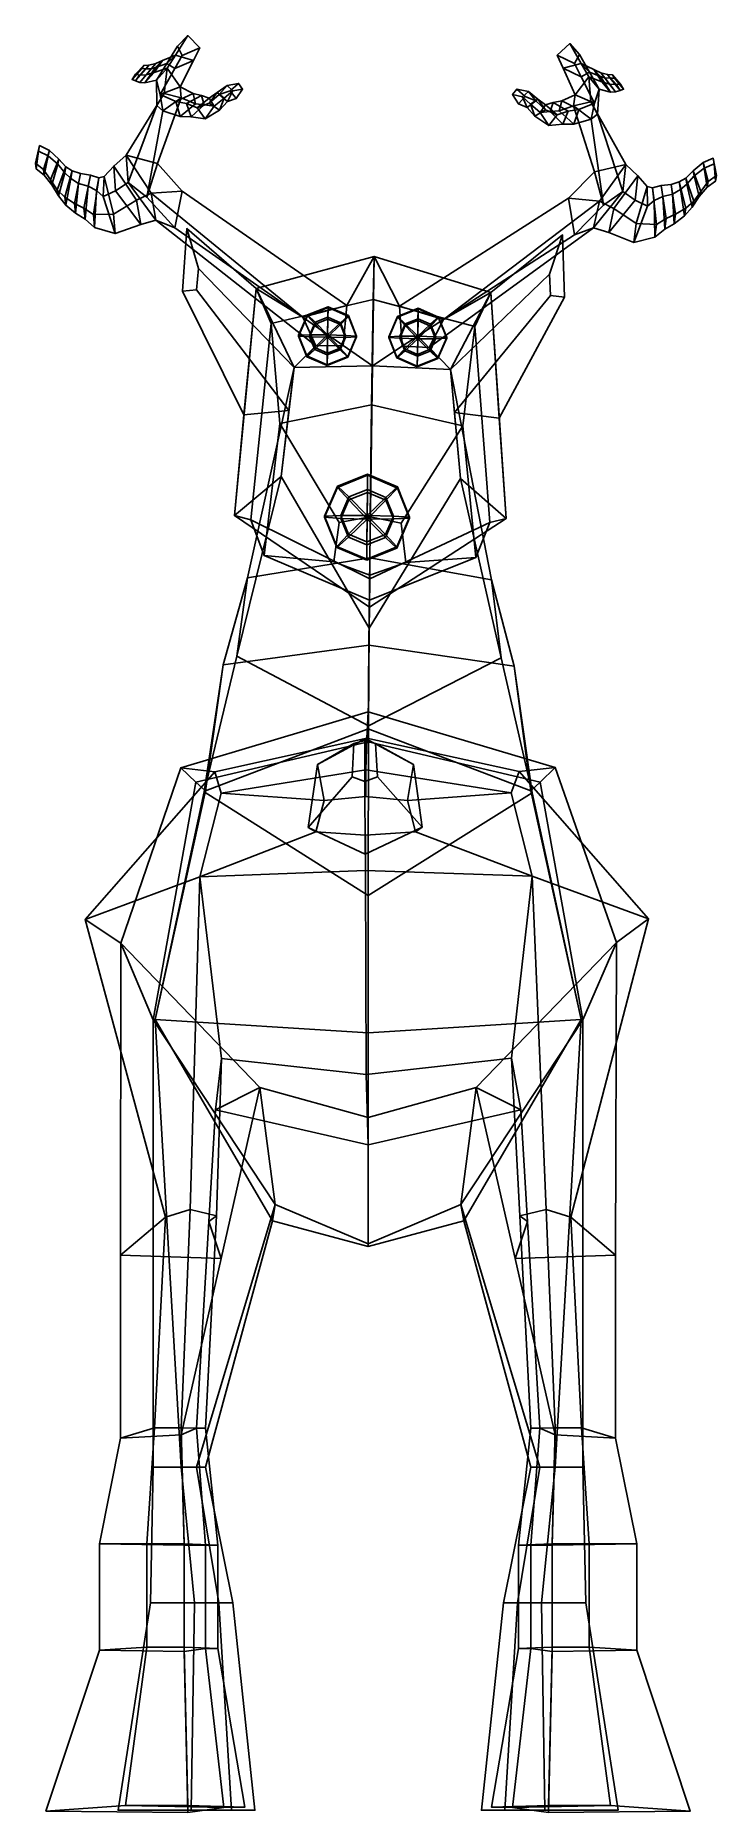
# Model space of a CAD drawing. Extents: x -87 to 92, y -151 to 315.
import ezdxf

# ---------------------------------------------------------------- set-up
doc = ezdxf.new("R2010")
doc.units = 0

msp = doc.modelspace()

# ---------------------------------------------------------------- linework, layer by layer
for points in [[(-50.658249, 310.342743, 178.66748), (-47.416401, 315.480377, 174.692169), (-50.08461, 312.674103, 173.764954), (-52.944221, 308.123169, 176.621796)], [(-50.658249, 310.342743, 178.66748), (-45.917782, 308.918671, 177.453812), (-44.240803, 312.234039, 175.078552), (-47.416401, 315.480377, 174.692169)], [(-47.416401, 315.480377, 174.692169), (-44.240803, 312.234039, 175.078552), (-48.896511, 310.271393, 173.586639), (-50.08461, 312.674103, 173.764954)], [(53.052139, 313.378326, 174.416382), (55.590805, 310.484711, 173.481705), (54.293732, 308.15097, 173.315521), (49.727352, 310.288971, 174.827271)], [(56.038807, 308.148529, 178.386597), (53.052139, 313.378326, 174.416382), (49.727352, 310.288971, 174.827271), (51.242104, 306.930176, 177.200989)], [(56.038807, 308.148529, 178.386597), (58.228844, 305.855652, 176.334869), (55.590805, 310.484711, 173.481705), (53.052139, 313.378326, 174.416382)], [(-58.362663, 305.164337, 175.893982), (-55.861565, 308.099396, 175.005981), (-57.688953, 307.723541, 171.218658), (-60.106991, 305.113373, 171.373779)], [(-52.944221, 308.123169, 176.621796), (-55.67152, 303.776428, 179.348663), (-58.666855, 303.086548, 176.184326), (-55.901939, 307.066681, 174.210754)], [(-56.278561, 305.737488, 178.378891), (-54.025269, 308.922638, 176.361237), (-55.861565, 308.099396, 175.005981), (-58.362663, 305.164337, 175.893982)], [(-55.861565, 308.099396, 175.005981), (-57.048393, 306.769958, 172.520569), (-58.362431, 306.763306, 168.731155), (-57.688953, 307.723541, 171.218658)], [(-54.025269, 308.922638, 176.361237), (-55.901939, 307.066681, 174.210754), (-57.048393, 306.769958, 172.520569), (-55.861565, 308.099396, 175.005981)], [(-52.833927, 306.889648, 181.337799), (-50.658249, 310.342743, 178.66748), (-54.025269, 308.922638, 176.361237), (-56.278561, 305.737488, 178.378891)], [(-50.658249, 310.342743, 178.66748), (-52.944221, 308.123169, 176.621796), (-55.901939, 307.066681, 174.210754), (-54.025269, 308.922638, 176.361237)], [(-54.642109, 300.002472, 179.323883), (-55.67152, 303.776428, 179.348663), (-52.944221, 308.123169, 176.621796), (-50.814407, 306.847504, 175.500473)], [(-49.417812, 301.986328, 182.417511), (-54.642109, 300.002472, 179.323883), (-50.814407, 306.847504, 175.500473), (-45.917782, 308.918671, 177.453812)], [(-52.944221, 308.123169, 176.621796), (-50.08461, 312.674103, 173.764954), (-48.896511, 310.271393, 173.586639), (-50.814407, 306.847504, 175.500473)], [(-49.417812, 301.986328, 182.417511), (-45.917782, 308.918671, 177.453812), (-50.658249, 310.342743, 178.66748), (-52.833927, 306.889648, 181.337799)], [(-45.917782, 308.918671, 177.453812), (-50.814407, 306.847504, 175.500473), (-48.896511, 310.271393, 173.586639), (-44.240803, 312.234039, 175.078552)], [(51.242104, 306.930176, 177.200989), (49.727352, 310.288971, 174.827271), (54.293732, 308.15097, 173.315521), (56.047054, 304.677704, 175.227661)], [(54.410915, 299.91272, 182.162704), (58.046391, 304.636505, 181.054184), (56.038807, 308.148529, 178.386597), (51.242104, 306.930176, 177.200989)], [(58.228844, 305.855652, 176.334869), (56.047054, 304.677704, 175.227661), (54.293732, 308.15097, 173.315521), (55.590805, 310.484711, 173.481705)], [(58.046391, 304.636505, 181.054184), (61.446308, 303.356628, 178.081207), (59.346172, 306.604004, 176.066727), (56.038807, 308.148529, 178.386597)], [(56.038807, 308.148529, 178.386597), (59.346172, 306.604004, 176.066727), (61.144341, 304.689545, 173.911758), (58.228844, 305.855652, 176.334869)], [(-62.051903, 303.974701, 164.717438), (-61.194435, 305.300293, 167.32016), (-59.000172, 307.636353, 167.304962), (-59.526005, 306.81781, 165.029373)], [(-58.362431, 306.763306, 168.731155), (-61.158485, 303.580841, 168.54715), (-62.051903, 303.974701, 164.717438), (-59.526005, 306.81781, 165.029373)], [(-61.158485, 303.580841, 168.54715), (-60.106991, 305.113373, 171.373779), (-61.194435, 305.300293, 167.32016), (-62.051903, 303.974701, 164.717438)], [(-60.106991, 305.113373, 171.373779), (-57.688953, 307.723541, 171.218658), (-59.000172, 307.636353, 167.304962), (-61.194435, 305.300293, 167.32016)], [(-57.048393, 306.769958, 172.520569), (-60.004826, 303.157684, 173.16716), (-61.158485, 303.580841, 168.54715), (-58.362431, 306.763306, 168.731155)], [(-60.004826, 303.157684, 173.16716), (-58.362663, 305.164337, 175.893982), (-60.106991, 305.113373, 171.373779), (-61.158485, 303.580841, 168.54715)], [(-55.901939, 307.066681, 174.210754), (-58.666855, 303.086548, 176.184326), (-60.004826, 303.157684, 173.16716), (-57.048393, 306.769958, 172.520569)], [(-58.666855, 303.086548, 176.184326), (-56.278561, 305.737488, 178.378891), (-58.362663, 305.164337, 175.893982), (-60.004826, 303.157684, 173.16716)], [(-57.688953, 307.723541, 171.218658), (-58.362431, 306.763306, 168.731155), (-59.526005, 306.81781, 165.029373), (-59.000172, 307.636353, 167.304962)], [(-55.67152, 303.776428, 179.348663), (-52.833927, 306.889648, 181.337799), (-56.278561, 305.737488, 178.378891), (-58.666855, 303.086548, 176.184326)], [(-53.663242, 300.287018, 185.69577), (-52.833927, 306.889648, 181.337799), (-55.67152, 303.776428, 179.348663), (-55.559448, 297.090332, 182.769913)], [(-55.559448, 297.090332, 182.769913), (-55.67152, 303.776428, 179.348663), (-54.642109, 300.002472, 179.323883), (-53.94199, 295.674805, 181.511871)], [(-53.663242, 300.287018, 185.69577), (-49.143528, 299.082062, 184.674179), (-49.417812, 301.986328, 182.417511), (-52.833927, 306.889648, 181.337799)], [(54.410915, 299.91272, 182.162704), (51.242104, 306.930176, 177.200989), (56.047054, 304.677704, 175.227661), (59.553291, 297.740417, 179.049026)], [(58.56723, 298.059357, 185.424332), (58.046391, 304.636505, 181.054184), (54.410915, 299.91272, 182.162704), (54.002018, 297.043518, 184.427261)], [(59.553291, 297.740417, 179.049026), (56.047054, 304.677704, 175.227661), (58.228844, 305.855652, 176.334869), (60.748768, 301.438171, 179.059097)], [(58.56723, 298.059357, 185.424332), (60.331879, 294.818787, 182.497849), (60.748768, 301.438171, 179.059097), (58.046391, 304.636505, 181.054184)], [(60.748768, 301.438171, 179.059097), (63.721237, 300.636169, 175.882187), (61.446308, 303.356628, 178.081207), (58.046391, 304.636505, 181.054184)], [(58.228844, 305.855652, 176.334869), (61.144341, 304.689545, 173.911758), (63.721237, 300.636169, 175.882187), (60.748768, 301.438171, 179.059097)], [(61.446308, 303.356628, 178.081207), (63.51125, 302.705872, 175.587662), (61.148094, 305.71402, 174.704361), (59.346172, 306.604004, 176.066727)], [(59.346172, 306.604004, 176.066727), (61.148094, 305.71402, 174.704361), (62.282143, 304.349701, 172.216736), (61.144341, 304.689545, 173.911758)], [(61.144341, 304.689545, 173.911758), (62.282143, 304.349701, 172.216736), (65.071182, 300.654144, 172.858582), (63.721237, 300.636169, 175.882187)], [(63.51125, 302.705872, 175.587662), (65.267006, 302.586609, 171.059357), (62.969929, 305.268585, 170.909103), (61.148094, 305.71402, 174.704361)], [(61.148094, 305.71402, 174.704361), (62.969929, 305.268585, 170.909103), (63.607697, 304.291107, 168.421082), (62.282143, 304.349701, 172.216736)], [(63.721237, 300.636169, 175.882187), (65.071182, 300.654144, 172.858582), (63.51125, 302.705872, 175.587662), (61.446308, 303.356628, 178.081207)], [(62.282143, 304.349701, 172.216736), (63.607697, 304.291107, 168.421082), (66.258026, 301.028351, 168.232162), (65.071182, 300.654144, 172.858582)], [(65.267006, 302.586609, 171.059357), (66.375572, 302.729095, 167.000183), (64.289543, 305.130188, 166.989349), (62.969929, 305.268585, 170.909103)], [(62.969929, 305.268585, 170.909103), (64.289543, 305.130188, 166.989349), (64.78537, 304.299042, 164.713623), (63.607697, 304.291107, 168.421082)], [(63.607697, 304.291107, 168.421082), (64.78537, 304.299042, 164.713623), (67.181038, 301.383606, 164.397324), (66.258026, 301.028351, 168.232162)], [(67.181038, 301.383606, 164.397324), (64.78537, 304.299042, 164.713623), (64.289543, 305.130188, 166.989349), (66.375572, 302.729095, 167.000183)], [(-63.622028, 284.039825, 196.527924), (-55.40456, 281.843079, 198.199203), (-49.143528, 299.082062, 184.674179), (-53.663242, 300.287018, 185.69577)], [(-63.110043, 276.838318, 193.218781), (-63.622028, 284.039825, 196.527924), (-53.663242, 300.287018, 185.69577), (-55.559448, 297.090332, 182.769913)], [(-58.149906, 273.052643, 193.03743), (-53.94199, 295.674805, 181.511871), (-49.143528, 299.082062, 184.674179), (-55.40456, 281.843079, 198.199203)], [(-54.642109, 300.002472, 179.323883), (-49.417812, 301.986328, 182.417511), (-45.967709, 300.25238, 180.905487), (-50.533615, 298.125916, 178.134979)], [(-53.94199, 295.674805, 181.511871), (-54.642109, 300.002472, 179.323883), (-50.533615, 298.125916, 178.134979), (-49.446949, 294.225403, 179.8815)], [(-49.143528, 299.082062, 184.674179), (-53.94199, 295.674805, 181.511871), (-49.446949, 294.225403, 179.8815), (-45.393414, 297.580322, 182.789536)], [(-50.533615, 298.125916, 178.134979), (-45.967709, 300.25238, 180.905487), (-43.787926, 299.697449, 179.762115), (-47.798523, 297.587524, 177.266495)], [(-49.417812, 301.986328, 182.417511), (-49.143528, 299.082062, 184.674179), (-45.393414, 297.580322, 182.789536), (-45.967709, 300.25238, 180.905487)], [(-47.798523, 297.587524, 177.266495), (-43.787926, 299.697449, 179.762115), (-41.764835, 298.995056, 178.7509), (-44.91227, 296.475067, 176.424484)], [(-45.967709, 300.25238, 180.905487), (-45.393414, 297.580322, 182.789536), (-43.074898, 297.278778, 181.364731), (-43.787926, 299.697449, 179.762115)], [(-44.91227, 296.475067, 176.424484), (-41.764835, 298.995056, 178.7509), (-39.70229, 300.477478, 177.223068), (-41.775803, 297.696716, 174.87735)], [(-43.787926, 299.697449, 179.762115), (-43.074898, 297.278778, 181.364731), (-40.446609, 296.915497, 179.838058), (-41.764835, 298.995056, 178.7509)], [(-40.446609, 296.915497, 179.838058), (-42.889282, 293.632263, 177.203323), (-39.091385, 295.917206, 174.970016), (-37.816586, 299.045715, 177.754105)], [(-41.775803, 297.696716, 174.87735), (-39.70229, 300.477478, 177.223068), (-37.095783, 302.378723, 175.345673), (-39.18808, 299.985718, 173.319656)], [(-39.091385, 295.917206, 174.970016), (-41.775803, 297.696716, 174.87735), (-39.18808, 299.985718, 173.319656), (-36.976494, 298.128235, 173.563766)], [(-41.764835, 298.995056, 178.7509), (-40.446609, 296.915497, 179.838058), (-37.816586, 299.045715, 177.754105), (-39.70229, 300.477478, 177.223068)], [(-39.70229, 300.477478, 177.223068), (-37.816586, 299.045715, 177.754105), (-35.571392, 300.936249, 175.944733), (-37.095783, 302.378723, 175.345673)], [(-39.18808, 299.985718, 173.319656), (-37.095783, 302.378723, 175.345673), (-34.042877, 302.884186, 173.593063), (-36.256866, 300.969543, 171.875839)], [(-36.976494, 298.128235, 173.563766), (-39.18808, 299.985718, 173.319656), (-36.256866, 300.969543, 171.875839), (-34.661434, 298.968719, 172.367249)], [(-37.816586, 299.045715, 177.754105), (-39.091385, 295.917206, 174.970016), (-36.976494, 298.128235, 173.563766), (-35.571392, 300.936249, 175.944733)], [(-37.095783, 302.378723, 175.345673), (-35.571392, 300.936249, 175.944733), (-32.987991, 301.403748, 174.330994), (-34.042877, 302.884186, 173.593063)], [(-35.571392, 300.936249, 175.944733), (-36.976494, 298.128235, 173.563766), (-34.661434, 298.968719, 172.367249), (-32.987991, 301.403748, 174.330994)], [(-34.661434, 298.968719, 172.367249), (-36.256866, 300.969543, 171.875839), (-34.042877, 302.884186, 173.593063), (-32.987991, 301.403748, 174.330994)], [(39.566448, 297.503326, 172.190002), (37.996151, 299.989014, 174.157654), (39.118633, 301.418365, 173.41214), (41.250786, 299.428162, 171.687531)], [(42.140446, 300.794067, 175.150589), (39.118633, 301.418365, 173.41214), (37.996151, 299.989014, 174.157654), (40.551266, 299.421661, 175.759583)], [(40.551266, 299.421661, 175.759583), (37.996151, 299.989014, 174.157654), (39.566448, 297.503326, 172.190002), (41.838711, 296.577179, 173.376984)], [(44.131119, 298.334869, 173.118988), (41.250786, 299.428162, 171.687531), (39.118633, 301.418365, 173.41214), (42.140446, 300.794067, 175.150589)], [(41.838711, 296.577179, 173.376984), (39.566448, 297.503326, 172.190002), (41.250786, 299.428162, 171.687531), (44.131119, 298.334869, 173.118988)], [(44.65411, 298.802155, 177.018784), (42.140446, 300.794067, 175.150589), (40.551266, 299.421661, 175.759583), (42.705219, 297.454742, 177.561462)], [(42.705219, 297.454742, 177.561462), (40.551266, 299.421661, 175.759583), (41.838711, 296.577179, 173.376984), (43.850727, 294.298615, 174.777298)], [(46.61087, 295.960449, 174.668777), (44.131119, 298.334869, 173.118988), (42.140446, 300.794067, 175.150589), (44.65411, 298.802155, 177.018784)], [(46.64468, 297.24884, 178.539566), (44.65411, 298.802155, 177.018784), (42.705219, 297.454742, 177.561462), (45.233292, 295.235992, 179.636902)], [(49.686539, 294.625397, 176.20369), (46.61087, 295.960449, 174.668777), (44.65411, 298.802155, 177.018784), (46.64468, 297.24884, 178.539566)], [(54.410915, 299.91272, 182.162704), (50.892284, 298.330231, 180.671356), (50.195641, 295.701752, 182.563751), (54.002018, 297.043518, 184.427261)], [(59.553291, 297.740417, 179.049026), (55.369831, 296.042572, 177.884216), (50.892284, 298.330231, 180.671356), (54.410915, 299.91272, 182.162704)], [(60.331879, 294.818787, 182.497849), (58.658432, 293.479828, 181.250916), (59.553291, 297.740417, 179.049026), (60.748768, 301.438171, 179.059097)], [(65.071182, 300.654144, 172.858582), (66.258026, 301.028351, 168.232162), (65.267006, 302.586609, 171.059357), (63.51125, 302.705872, 175.587662)], [(66.258026, 301.028351, 168.232162), (67.181038, 301.383606, 164.397324), (66.375572, 302.729095, 167.000183), (65.267006, 302.586609, 171.059357)], [(-63.110043, 276.838318, 193.218781), (-55.559448, 297.090332, 182.769913), (-53.94199, 295.674805, 181.511871), (-58.149906, 273.052643, 193.03743)], [(-49.446949, 294.225403, 179.8815), (-50.533615, 298.125916, 178.134979), (-47.798523, 297.587524, 177.266495), (-46.551163, 294.103088, 178.700027)], [(-45.393414, 297.580322, 182.789536), (-49.446949, 294.225403, 179.8815), (-46.551163, 294.103088, 178.700027), (-43.074898, 297.278778, 181.364731)], [(-46.551163, 294.103088, 178.700027), (-47.798523, 297.587524, 177.266495), (-44.91227, 296.475067, 176.424484), (-42.889282, 293.632263, 177.203323)], [(-43.074898, 297.278778, 181.364731), (-46.551163, 294.103088, 178.700027), (-42.889282, 293.632263, 177.203323), (-40.446609, 296.915497, 179.838058)], [(-42.889282, 293.632263, 177.203323), (-44.91227, 296.475067, 176.424484), (-41.775803, 297.696716, 174.87735), (-39.091385, 295.917206, 174.970016)], [(43.850727, 294.298615, 174.777298), (41.838711, 296.577179, 173.376984), (44.131119, 298.334869, 173.118988), (46.61087, 295.960449, 174.668777)], [(45.233292, 295.235992, 179.636902), (42.705219, 297.454742, 177.561462), (43.850727, 294.298615, 174.777298), (47.539837, 291.882996, 176.997513)], [(47.539837, 291.882996, 176.997513), (43.850727, 294.298615, 174.777298), (46.61087, 295.960449, 174.668777), (49.686539, 294.625397, 176.20369)], [(48.693665, 297.866028, 179.539658), (46.64468, 297.24884, 178.539566), (45.233292, 295.235992, 179.636902), (47.870415, 295.493622, 181.150497)], [(47.870415, 295.493622, 181.150497), (45.233292, 295.235992, 179.636902), (47.539837, 291.882996, 176.997513), (51.2145, 292.208618, 178.476593)], [(52.616253, 295.616058, 177.029831), (49.686539, 294.625397, 176.20369), (46.64468, 297.24884, 178.539566), (48.693665, 297.866028, 179.539658)], [(51.2145, 292.208618, 178.476593), (47.539837, 291.882996, 176.997513), (49.686539, 294.625397, 176.20369), (52.616253, 295.616058, 177.029831)], [(50.892284, 298.330231, 180.671356), (48.693665, 297.866028, 179.539658), (47.870415, 295.493622, 181.150497), (50.195641, 295.701752, 182.563751)], [(50.195641, 295.701752, 182.563751), (47.870415, 295.493622, 181.150497), (51.2145, 292.208618, 178.476593), (54.109619, 292.217834, 179.644608)], [(55.369831, 296.042572, 177.884216), (52.616253, 295.616058, 177.029831), (48.693665, 297.866028, 179.539658), (50.892284, 298.330231, 180.671356)], [(54.002018, 297.043518, 184.427261), (50.195641, 295.701752, 182.563751), (54.109619, 292.217834, 179.644608), (58.658432, 293.479828, 181.250916)], [(54.109619, 292.217834, 179.644608), (51.2145, 292.208618, 178.476593), (52.616253, 295.616058, 177.029831), (55.369831, 296.042572, 177.884216)], [(67.800903, 281.590851, 196.253693), (58.56723, 298.059357, 185.424332), (54.002018, 297.043518, 184.427261), (59.496445, 279.719727, 197.963989)], [(61.905243, 270.920044, 192.812851), (59.496445, 279.719727, 197.963989), (54.002018, 297.043518, 184.427261), (58.658432, 293.479828, 181.250916)], [(58.658432, 293.479828, 181.250916), (54.109619, 292.217834, 179.644608), (55.369831, 296.042572, 177.884216), (59.553291, 297.740417, 179.049026)], [(67.00959, 274.488464, 192.966064), (60.331879, 294.818787, 182.497849), (58.56723, 298.059357, 185.424332), (67.800903, 281.590851, 196.253693)], [(67.00959, 274.488464, 192.966064), (61.905243, 270.920044, 192.812851), (58.658432, 293.479828, 181.250916), (60.331879, 294.818787, 182.497849)], [(-87.458511, 281.963898, 170.44014), (-86.390198, 286.573395, 170.197342), (-86.681061, 285.112457, 167.876694), (-87.291405, 280.509857, 167.827499)], [(-85.374756, 280.293732, 173.483093), (-83.819016, 285.319946, 173.592911), (-86.390198, 286.573395, 170.197342), (-87.458511, 281.963898, 170.44014)], [(-84.111374, 283.881897, 170.905258), (-85.14183, 278.845276, 170.498199), (-87.291405, 280.509857, 167.827499), (-86.681061, 285.112457, 167.876694)], [(-83.819016, 285.319946, 173.592911), (-84.111374, 283.881897, 170.905258), (-86.681061, 285.112457, 167.876694), (-86.390198, 286.573395, 170.197342)], [(-83.51049, 277.621124, 177.081512), (-81.330009, 283.004364, 177.731339), (-83.819016, 285.319946, 173.592911), (-85.374756, 280.293732, 173.483093)], [(-81.330009, 283.004364, 177.731339), (-81.585205, 281.660645, 174.618225), (-84.111374, 283.881897, 170.905258), (-83.819016, 285.319946, 173.592911)], [(-85.14183, 278.845276, 170.498199), (-85.374756, 280.293732, 173.483093), (-87.458511, 281.963898, 170.44014), (-87.291405, 280.509857, 167.827499)], [(-83.164238, 276.23761, 173.674088), (-83.51049, 277.621124, 177.081512), (-85.374756, 280.293732, 173.483093), (-85.14183, 278.845276, 170.498199)], [(-81.585205, 281.660645, 174.618225), (-83.164238, 276.23761, 173.674088), (-85.14183, 278.845276, 170.498199), (-84.111374, 283.881897, 170.905258)], [(-81.80146, 274.937073, 180.566345), (-79.477516, 280.970459, 181.167847), (-81.330009, 283.004364, 177.731339), (-83.51049, 277.621124, 177.081512)], [(-79.779518, 279.420074, 177.735489), (-81.438835, 273.349548, 176.798904), (-83.164238, 276.23761, 173.674088), (-81.585205, 281.660645, 174.618225)], [(-79.786438, 273.010712, 183.76532), (-77.776321, 279.941284, 183.786346), (-79.477516, 280.970459, 181.167847), (-81.80146, 274.937073, 180.566345)], [(-79.477516, 280.970459, 181.167847), (-79.779518, 279.420074, 177.735489), (-81.585205, 281.660645, 174.618225), (-81.330009, 283.004364, 177.731339)], [(-77.776321, 279.941284, 183.786346), (-78.19014, 277.906799, 180.134918), (-79.779518, 279.420074, 177.735489), (-79.477516, 280.970459, 181.167847)], [(-66.86734, 281.183167, 195.071777), (-66.400024, 274.699463, 192.09819), (-69.686882, 273.240723, 190.472763), (-69.373291, 278.436188, 194.237015)], [(-60.91478, 272.257202, 200.870148), (-66.86734, 281.183167, 195.071777), (-69.373291, 278.436188, 194.237015), (-66.943588, 268.54184, 198.348083)], [(-57.026104, 274.109436, 202.967773), (-63.622028, 284.039825, 196.527924), (-66.86734, 281.183167, 195.071777), (-60.91478, 272.257202, 200.870148)], [(-63.622028, 284.039825, 196.527924), (-63.110043, 276.838318, 193.218781), (-66.400024, 274.699463, 192.09819), (-66.86734, 281.183167, 195.071777)], [(-57.026104, 274.109436, 202.967773), (-48.867695, 274.602356, 203.372971), (-55.40456, 281.843079, 198.199203), (-63.622028, 284.039825, 196.527924)], [(-48.867695, 274.602356, 203.372971), (-50.797035, 264.967438, 197.006088), (-58.149906, 273.052643, 193.03743), (-55.40456, 281.843079, 198.199203)], [(60.800156, 272.002747, 202.74408), (67.800903, 281.590851, 196.253693), (59.496445, 279.719727, 197.963989), (52.665501, 272.781647, 203.178925)], [(60.800156, 272.002747, 202.74408), (64.619667, 270.032837, 200.636627), (70.932388, 278.647369, 194.792389), (67.800903, 281.590851, 196.253693)], [(67.800903, 281.590851, 196.253693), (70.932388, 278.647369, 194.792389), (70.215965, 272.256714, 191.838791), (67.00959, 274.488464, 192.966064)], [(87.465225, 274.536194, 176.750137), (89.444496, 277.104919, 173.135727), (88.095833, 282.116058, 173.234085), (85.502556, 279.922668, 177.390137)], [(85.502556, 279.922668, 177.390137), (88.095833, 282.116058, 173.234085), (88.335449, 280.688843, 170.550644), (85.710541, 278.589569, 174.28093)], [(85.710541, 278.589569, 174.28093), (88.335449, 280.688843, 170.550644), (89.160332, 275.687317, 170.157181), (87.071991, 273.186462, 173.349106)], [(89.444496, 277.104919, 173.135727), (91.602348, 278.676392, 170.07901), (90.726204, 283.257843, 169.823822), (88.095833, 282.116058, 173.234085)], [(88.095833, 282.116058, 173.234085), (90.726204, 283.257843, 169.823822), (90.962036, 281.808441, 167.507599), (88.335449, 280.688843, 170.550644)], [(88.335449, 280.688843, 170.550644), (90.962036, 281.808441, 167.507599), (91.382393, 277.25119, 167.472595), (89.160332, 275.687317, 170.157181)], [(91.602348, 278.676392, 170.07901), (91.382393, 277.25119, 167.472595), (90.962036, 281.808441, 167.507599), (90.726204, 283.257843, 169.823822)], [(-81.438835, 273.349548, 176.798904), (-81.80146, 274.937073, 180.566345), (-83.51049, 277.621124, 177.081512), (-83.164238, 276.23761, 173.674088)], [(-78.19014, 277.906799, 180.134918), (-79.484978, 270.969299, 179.69696), (-81.438835, 273.349548, 176.798904), (-79.779518, 279.420074, 177.735489)], [(-77.163742, 271.37912, 187.271759), (-75.644608, 279.222412, 186.588791), (-77.776321, 279.941284, 183.786346), (-79.786438, 273.010712, 183.76532)], [(-76.149452, 276.616821, 182.746368), (-76.906624, 268.798462, 182.914719), (-79.484978, 270.969299, 179.69696), (-78.19014, 277.906799, 180.134918)], [(-75.644608, 279.222412, 186.588791), (-76.149452, 276.616821, 182.746368), (-78.19014, 277.906799, 180.134918), (-77.776321, 279.941284, 183.786346)], [(-74.723267, 270.136963, 190.352478), (-73.035034, 278.850464, 189.593536), (-75.644608, 279.222412, 186.588791), (-77.163742, 271.37912, 187.271759)], [(-73.596207, 275.955933, 185.324219), (-74.437714, 267.270325, 185.511353), (-76.906624, 268.798462, 182.914719), (-76.149452, 276.616821, 182.746368)], [(-73.035034, 278.850464, 189.593536), (-73.596207, 275.955933, 185.324219), (-76.149452, 276.616821, 182.746368), (-75.644608, 279.222412, 186.588791)], [(-72.242325, 268.436432, 193.815613), (-70.796692, 278.1492, 192.586441), (-73.035034, 278.850464, 189.593536), (-74.723267, 270.136963, 190.352478)], [(-71.427162, 274.742706, 187.976624), (-71.95311, 265.076752, 188.541168), (-74.437714, 267.270325, 185.511353), (-73.596207, 275.955933, 185.324219)], [(-70.796692, 278.1492, 192.586441), (-71.427162, 274.742706, 187.976624), (-73.596207, 275.955933, 185.324219), (-73.035034, 278.850464, 189.593536)], [(-66.943588, 268.54184, 198.348083), (-69.373291, 278.436188, 194.237015), (-70.796692, 278.1492, 192.586441), (-72.242325, 268.436432, 193.815613)], [(-69.373291, 278.436188, 194.237015), (-69.686882, 273.240723, 190.472763), (-71.427162, 274.742706, 187.976624), (-70.796692, 278.1492, 192.586441)], [(-63.110043, 276.838318, 193.218781), (-55.788307, 266.986816, 198.289078), (-59.795559, 265.843445, 196.663498), (-66.400024, 274.699463, 192.09819)], [(-55.788307, 266.986816, 198.289078), (-63.110043, 276.838318, 193.218781), (-58.149906, 273.052643, 193.03743), (-50.797035, 264.967438, 197.006088)], [(52.665501, 272.781647, 203.178925), (59.496445, 279.719727, 197.963989), (61.905243, 270.920044, 192.812851), (54.241112, 263.168182, 196.825012)], [(64.619667, 270.032837, 200.636627), (70.508575, 266.149811, 198.102585), (73.329086, 275.841919, 193.955627), (70.932388, 278.647369, 194.792389)], [(70.932388, 278.647369, 194.792389), (73.329086, 275.841919, 193.955627), (73.447456, 270.699524, 190.205322), (70.215965, 272.256714, 191.838791)], [(70.508575, 266.149811, 198.102585), (75.809547, 265.86438, 193.552216), (74.744141, 275.507721, 192.300537), (73.329086, 275.841919, 193.955627)], [(73.329086, 275.841919, 193.955627), (74.744141, 275.507721, 192.300537), (75.250893, 272.122467, 187.698715), (73.447456, 270.699524, 190.205322)], [(75.809547, 265.86438, 193.552216), (78.361038, 267.458588, 190.075745), (77.01609, 276.120544, 189.297165), (74.744141, 275.507721, 192.300537)], [(74.744141, 275.507721, 192.300537), (77.01609, 276.120544, 189.297165), (77.472321, 273.244263, 185.034851), (75.250893, 272.122467, 187.698715)], [(78.361038, 267.458588, 190.075745), (80.854347, 268.600616, 186.982864), (79.646027, 276.394592, 186.281448), (77.01609, 276.120544, 189.297165)], [(77.01609, 276.120544, 189.297165), (79.646027, 276.394592, 186.281448), (80.055992, 273.806549, 182.445587), (77.472321, 273.244263, 185.034851)], [(80.854347, 268.600616, 186.982864), (83.546318, 270.119659, 183.462234), (81.811951, 277.028046, 183.468689), (79.646027, 276.394592, 186.281448)], [(79.646027, 276.394592, 186.281448), (81.811951, 277.028046, 183.468689), (82.152817, 275.007477, 179.822586), (80.055992, 273.806549, 182.445587)], [(83.546318, 270.119659, 183.462234), (85.642708, 271.949524, 180.249954), (83.559944, 277.982727, 180.840454), (81.811951, 277.028046, 183.468689)], [(81.811951, 277.028046, 183.468689), (83.559944, 277.982727, 180.840454), (83.807602, 276.44397, 177.412399), (82.152817, 275.007477, 179.822586)], [(82.152817, 275.007477, 179.822586), (83.807602, 276.44397, 177.412399), (85.226448, 270.398956, 176.489487), (83.174736, 268.118927, 179.401871)], [(85.642708, 271.949524, 180.249954), (87.465225, 274.536194, 176.750137), (85.502556, 279.922668, 177.390137), (83.559944, 277.982727, 180.840454)], [(83.559944, 277.982727, 180.840454), (85.502556, 279.922668, 177.390137), (85.710541, 278.589569, 174.28093), (83.807602, 276.44397, 177.412399)], [(83.807602, 276.44397, 177.412399), (85.710541, 278.589569, 174.28093), (87.071991, 273.186462, 173.349106), (85.226448, 270.398956, 176.489487)], [(87.071991, 273.186462, 173.349106), (89.160332, 275.687317, 170.157181), (89.444496, 277.104919, 173.135727), (87.465225, 274.536194, 176.750137)], [(89.160332, 275.687317, 170.157181), (91.382393, 277.25119, 167.472595), (91.602348, 278.676392, 170.07901), (89.444496, 277.104919, 173.135727)], [(-79.484978, 270.969299, 179.69696), (-79.786438, 273.010712, 183.76532), (-81.80146, 274.937073, 180.566345), (-81.438835, 273.349548, 176.798904)], [(-76.906624, 268.798462, 182.914719), (-77.163742, 271.37912, 187.271759), (-79.786438, 273.010712, 183.76532), (-79.484978, 270.969299, 179.69696)], [(-74.437714, 267.270325, 185.511353), (-74.723267, 270.136963, 190.352478), (-77.163742, 271.37912, 187.271759), (-76.906624, 268.798462, 182.914719)], [(-69.686882, 273.240723, 190.472763), (-66.467834, 263.456299, 193.608246), (-71.95311, 265.076752, 188.541168), (-71.427162, 274.742706, 187.976624)], [(-66.400024, 274.699463, 192.09819), (-59.795559, 265.843445, 196.663498), (-66.467834, 263.456299, 193.608246), (-69.686882, 273.240723, 190.472763)], [(-59.795559, 265.843445, 196.663498), (-60.91478, 272.257202, 200.870148), (-66.943588, 268.54184, 198.348083), (-66.467834, 263.456299, 193.608246)], [(-55.788307, 266.986816, 198.289078), (-57.026104, 274.109436, 202.967773), (-60.91478, 272.257202, 200.870148), (-59.795559, 265.843445, 196.663498)], [(-57.026104, 274.109436, 202.967773), (-17.204784, 241.487396, 218.461365), (-5.577086, 244.576569, 218.626968), (-48.867695, 274.602356, 203.372971)], [(-17.204784, 241.487396, 218.461365), (-57.026104, 274.109436, 202.967773), (-55.788307, 266.986816, 198.289078), (-13.708104, 233.942093, 210.752747)], [(-5.577086, 244.576569, 218.626968), (-6.559884, 234.091187, 207.817612), (-50.797035, 264.967438, 197.006088), (-48.867695, 274.602356, 203.372971)], [(8.290811, 244.360992, 218.607697), (52.665501, 272.781647, 203.178925), (54.241112, 263.168182, 196.825012), (8.948894, 233.864914, 207.798798)], [(8.290811, 244.360992, 218.607697), (19.811445, 240.92247, 218.411896), (60.800156, 272.002747, 202.74408), (52.665501, 272.781647, 203.178925)], [(19.811445, 240.92247, 218.411896), (16.085648, 233.507767, 210.716705), (59.302094, 264.996704, 198.086441), (60.800156, 272.002747, 202.74408)], [(59.302094, 264.996704, 198.086441), (54.241112, 263.168182, 196.825012), (61.905243, 270.920044, 192.812851), (67.00959, 274.488464, 192.966064)], [(67.00959, 274.488464, 192.966064), (70.215965, 272.256714, 191.838791), (63.267307, 263.728271, 196.449738), (59.302094, 264.996704, 198.086441)], [(59.302094, 264.996704, 198.086441), (63.267307, 263.728271, 196.449738), (64.619667, 270.032837, 200.636627), (60.800156, 272.002747, 202.74408)], [(70.215965, 272.256714, 191.838791), (73.447456, 270.699524, 190.205322), (69.85273, 261.142609, 193.378067), (63.267307, 263.728271, 196.449738)], [(73.447456, 270.699524, 190.205322), (75.250893, 272.122467, 187.698715), (75.404945, 262.559601, 188.288727), (69.85273, 261.142609, 193.378067)], [(75.250893, 272.122467, 187.698715), (77.472321, 273.244263, 185.034851), (77.976753, 264.641388, 185.244522), (75.404945, 262.559601, 188.288727)], [(77.472321, 273.244263, 185.034851), (80.055992, 273.806549, 182.445587), (80.50766, 266.065491, 182.635056), (77.976753, 264.641388, 185.244522)], [(80.055992, 273.806549, 182.445587), (82.152817, 275.007477, 179.822586), (83.174736, 268.118927, 179.401871), (80.50766, 266.065491, 182.635056)], [(83.174736, 268.118927, 179.401871), (85.226448, 270.398956, 176.489487), (85.642708, 271.949524, 180.249954), (83.546318, 270.119659, 183.462234)], [(85.226448, 270.398956, 176.489487), (87.071991, 273.186462, 173.349106), (87.465225, 274.536194, 176.750137), (85.642708, 271.949524, 180.249954)], [(-71.95311, 265.076752, 188.541168), (-72.242325, 268.436432, 193.815613), (-74.723267, 270.136963, 190.352478), (-74.437714, 267.270325, 185.511353)], [(-66.467834, 263.456299, 193.608246), (-66.943588, 268.54184, 198.348083), (-72.242325, 268.436432, 193.815613), (-71.95311, 265.076752, 188.541168)], [(-13.708104, 233.942093, 210.752747), (-55.788307, 266.986816, 198.289078), (-50.797035, 264.967438, 197.006088), (-6.559884, 234.091187, 207.817612)], [(63.267307, 263.728271, 196.449738), (69.85273, 261.142609, 193.378067), (70.508575, 266.149811, 198.102585), (64.619667, 270.032837, 200.636627)], [(69.85273, 261.142609, 193.378067), (75.404945, 262.559601, 188.288727), (75.809547, 265.86438, 193.552216), (70.508575, 266.149811, 198.102585)], [(75.404945, 262.559601, 188.288727), (77.976753, 264.641388, 185.244522), (78.361038, 267.458588, 190.075745), (75.809547, 265.86438, 193.552216)], [(77.976753, 264.641388, 185.244522), (80.50766, 266.065491, 182.635056), (80.854347, 268.600616, 186.982864), (78.361038, 267.458588, 190.075745)], [(80.50766, 266.065491, 182.635056), (83.174736, 268.118927, 179.401871), (83.546318, 270.119659, 183.462234), (80.854347, 268.600616, 186.982864)], [(-47.705921, 264.791901, 211.478241), (-44.620895, 254.33548, 206.047623), (-45.08461, 248.695175, 205.840958), (-48.81945, 248.309235, 210.855072)], [(-48.81945, 248.309235, 210.855072), (-32.674023, 215.874435, 227.227554), (-29.463358, 249.014587, 228.459305), (-47.705921, 264.791901, 211.478241)], [(-44.620895, 254.33548, 206.047623), (-47.705921, 264.791901, 211.478241), (-29.463358, 249.014587, 228.459305), (-19.450577, 228.323929, 208.137726)], [(16.085648, 233.507767, 210.716705), (8.948894, 233.864914, 207.798798), (54.241112, 263.168182, 196.825012), (59.302094, 264.996704, 198.086441)], [(47.666931, 252.832748, 205.905487), (21.65556, 227.745865, 208.09169), (32.297161, 248.030945, 228.368713), (51.115719, 263.095581, 211.307098)], [(51.647556, 246.723694, 210.710632), (51.115719, 263.095581, 211.307098), (32.297161, 248.030945, 228.368713), (34.497585, 215.001999, 227.164047)], [(51.115719, 263.095581, 211.307098), (51.647556, 246.723694, 210.710632), (47.935711, 247.225143, 205.706833), (47.666931, 252.832748, 205.905487)], [(-17.204784, 241.487396, 218.461365), (-29.463358, 249.014587, 228.459305), (1.570379, 257.456268, 228.900177), (-5.577086, 244.576569, 218.626968)], [(-29.463358, 249.014587, 228.459305), (-25.525429, 239.845383, 251.910645), (1.358489, 246.168716, 252.137039), (1.570379, 257.456268, 228.900177)], [(-6.559884, 234.091187, 207.817612), (-5.577086, 244.576569, 218.626968), (1.570379, 257.456268, 228.900177), (1.116934, 228.7164, 200.414169)], [(8.948894, 233.864914, 207.798798), (1.116934, 228.7164, 200.414169), (1.570379, 257.456268, 228.900177), (8.290811, 244.360992, 218.607697)], [(32.297161, 248.030945, 228.368713), (1.570379, 257.456268, 228.900177), (1.358489, 246.168716, 252.137039), (28.027761, 239.030197, 251.839493)], [(19.811445, 240.92247, 218.411896), (8.290811, 244.360992, 218.607697), (1.570379, 257.456268, 228.900177), (32.297161, 248.030945, 228.368713)], [(-45.08461, 248.695175, 205.840958), (-44.620895, 254.33548, 206.047623), (-19.450577, 228.323929, 208.137726), (-20.812847, 216.999084, 207.742447)], [(47.935711, 247.225143, 205.706833), (22.687464, 216.432098, 207.701019), (21.65556, 227.745865, 208.09169), (47.666931, 252.832748, 205.905487)], [(-48.81945, 248.309235, 210.855072), (-45.08461, 248.695175, 205.840958), (-20.812847, 216.999084, 207.742447), (-32.674023, 215.874435, 227.227554)], [(-29.463358, 249.014587, 228.459305), (-35.166039, 189.411545, 226.21846), (-30.848074, 188.264038, 249.839874), (-25.525429, 239.845383, 251.910645)], [(-13.708104, 233.942093, 210.752747), (-19.450577, 228.323929, 208.137726), (-29.463358, 249.014587, 228.459305), (-17.204784, 241.487396, 218.461365)], [(16.085648, 233.507767, 210.716705), (19.811445, 240.92247, 218.411896), (32.297161, 248.030945, 228.368713), (21.65556, 227.745865, 208.09169)], [(32.297161, 248.030945, 228.368713), (28.027761, 239.030197, 251.839493), (31.984985, 187.604675, 249.801865), (36.334743, 188.660324, 226.17511)], [(1.358489, 246.168716, 252.137039), (-25.525429, 239.845383, 251.910645), (-23.216909, 213.624283, 279.779602), (0.929511, 218.488632, 280.106781)], [(-15.973844, 241.895264, 265.21756), (-10.544772, 244.04007, 265.297333), (-10.537772, 244.232178, 260.370453), (-15.967031, 242.087738, 260.290741)], [(-13.948747, 239.652359, 269.119995), (-10.594132, 240.97847, 269.169525), (-10.544772, 244.04007, 265.297333), (-15.973844, 241.895264, 265.21756)], [(-13.931359, 240.157013, 256.221405), (-15.967031, 242.087738, 260.290741), (-10.537772, 244.232178, 260.370453), (-10.576446, 241.482635, 256.270844)], [(-7.280435, 239.550476, 269.111053), (-5.183142, 241.728455, 265.202728), (-10.544772, 244.04007, 265.297333), (-10.594132, 240.97847, 269.169525)], [(-7.263047, 240.05513, 256.212463), (-10.576446, 241.482635, 256.270844), (-10.537772, 244.232178, 260.370453), (-5.176331, 241.920929, 260.275879)], [(-5.183142, 241.728455, 265.202728), (-5.176331, 241.920929, 260.275879), (-10.537772, 244.232178, 260.370453), (-10.544772, 244.04007, 265.297333)], [(1.358489, 246.168716, 252.137039), (0.929511, 218.488632, 280.106781), (24.939808, 212.998947, 279.73407), (28.027761, 239.030197, 251.839493)], [(7.734295, 241.528793, 265.184967), (13.166056, 243.668961, 265.263855), (13.173055, 243.86113, 260.336945), (7.741107, 241.721268, 260.258148)], [(9.756947, 239.290161, 269.088226), (13.113199, 240.613434, 269.137207), (13.166056, 243.668961, 265.263855), (7.734295, 241.528793, 265.184967)], [(9.774335, 239.79483, 256.189667), (7.741107, 241.721268, 260.258148), (13.173055, 243.86113, 260.336945), (13.130886, 241.117569, 256.238556)], [(16.425259, 239.188278, 269.079285), (18.524996, 241.361984, 265.170166), (13.166056, 243.668961, 265.263855), (13.113199, 240.613434, 269.137207)], [(16.442646, 239.692932, 256.180725), (13.130886, 241.117569, 256.238556), (13.173055, 243.86113, 260.336945), (18.531809, 241.554459, 260.243347)], [(18.524996, 241.361984, 265.170166), (18.531809, 241.554459, 260.243347), (13.173055, 243.86113, 260.336945), (13.166056, 243.668961, 265.263855)], [(51.647556, 246.723694, 210.710632), (34.497585, 215.001999, 227.164047), (22.687464, 216.432098, 207.701019), (47.935711, 247.225143, 205.706833)], [(-27.348463, 178.893799, 282.440674), (-23.216909, 213.624283, 279.779602), (-25.525429, 239.845383, 251.910645), (-30.848074, 188.264038, 249.839874)], [(-18.286295, 236.547989, 265.008881), (-15.973844, 241.895264, 265.21756), (-15.967031, 242.087738, 260.290741), (-18.279924, 236.741257, 260.082214)], [(-15.377761, 236.347961, 268.990967), (-13.948747, 239.652359, 269.119995), (-15.973844, 241.895264, 265.21756), (-18.286295, 236.547989, 265.008881)], [(-18.279924, 236.741257, 260.082214), (-15.967031, 242.087738, 260.290741), (-13.931359, 240.157013, 256.221405), (-15.361085, 236.853928, 256.092621)], [(-10.665286, 236.217621, 270.507355), (-13.948747, 239.652359, 269.119995), (-15.377761, 236.347961, 268.990967)], [(-15.361085, 236.853928, 256.092621), (-13.931359, 240.157013, 256.221405), (-10.644674, 236.842957, 254.564133)], [(-10.665286, 236.217621, 270.507355), (-10.594132, 240.97847, 269.169525), (-13.948747, 239.652359, 269.119995)], [(-10.644674, 236.842957, 254.564133), (-13.931359, 240.157013, 256.221405), (-10.576446, 241.482635, 256.270844)], [(-10.665286, 236.217621, 270.507355), (-7.280435, 239.550476, 269.111053), (-10.594132, 240.97847, 269.169525)], [(-10.665286, 236.217621, 270.507355), (-5.948874, 236.20665, 268.978821), (-7.280435, 239.550476, 269.111053)], [(-10.644674, 236.842957, 254.564133), (-10.576446, 241.482635, 256.270844), (-7.263047, 240.05513, 256.212463)], [(-5.932198, 236.712601, 256.080536), (-10.644674, 236.842957, 254.564133), (-7.263047, 240.05513, 256.212463)], [(-5.948874, 236.20665, 268.978821), (-3.030034, 236.319305, 264.989288), (-5.183142, 241.728455, 265.202728), (-7.280435, 239.550476, 269.111053)], [(-3.023664, 236.512573, 260.062622), (-5.932198, 236.712601, 256.080536), (-7.263047, 240.05513, 256.212463), (-5.176331, 241.920929, 260.275879)], [(-3.030034, 236.319305, 264.989288), (-3.023664, 236.512573, 260.062622), (-5.176331, 241.920929, 260.275879), (-5.183142, 241.728455, 265.202728)], [(5.415498, 236.192749, 264.978455), (7.734295, 241.528793, 265.184967), (7.741107, 241.721268, 260.258148), (5.421868, 236.385971, 260.051758)], [(8.324032, 235.992706, 268.96051), (9.756947, 239.290161, 269.088226), (7.734295, 241.528793, 265.184967), (5.415498, 236.192749, 264.978455)], [(5.421868, 236.385971, 260.051758), (7.741107, 241.721268, 260.258148), (9.774335, 239.79483, 256.189667), (8.340709, 236.498672, 256.062164)], [(13.036509, 235.862335, 270.476898), (9.756947, 239.290161, 269.088226), (8.324032, 235.992706, 268.96051)], [(8.340709, 236.498672, 256.062164), (9.774335, 239.79483, 256.189667), (13.057121, 236.487701, 254.533676)], [(13.036509, 235.862335, 270.476898), (13.113199, 240.613434, 269.137207), (9.756947, 239.290161, 269.088226)], [(13.057121, 236.487701, 254.533676), (9.774335, 239.79483, 256.189667), (13.130886, 241.117569, 256.238556)], [(13.036509, 235.862335, 270.476898), (16.425259, 239.188278, 269.079285), (13.113199, 240.613434, 269.137207)], [(13.036509, 235.862335, 270.476898), (17.752918, 235.851395, 268.948395), (16.425259, 239.188278, 269.079285)], [(13.057121, 236.487701, 254.533676), (13.130886, 241.117569, 256.238556), (16.442646, 239.692932, 256.180725)], [(17.769596, 236.357315, 256.050079), (13.057121, 236.487701, 254.533676), (16.442646, 239.692932, 256.180725)], [(17.752918, 235.851395, 268.948395), (20.671759, 235.96405, 264.958832), (18.524996, 241.361984, 265.170166), (16.425259, 239.188278, 269.079285)], [(20.678127, 236.157318, 260.032135), (17.769596, 236.357315, 256.050079), (16.442646, 239.692932, 256.180725), (18.531809, 241.554459, 260.243347)], [(20.671759, 235.96405, 264.958832), (20.678127, 236.157318, 260.032135), (18.531809, 241.554459, 260.243347), (18.524996, 241.361984, 265.170166)], [(28.285685, 178.352707, 282.411896), (31.984985, 187.604675, 249.801865), (28.027761, 239.030197, 251.839493), (24.939808, 212.998947, 279.73407)], [(-13.708104, 233.942093, 210.752747), (-6.559884, 234.091187, 207.817612), (1.116934, 228.7164, 200.414169), (-19.450577, 228.323929, 208.137726)], [(-16.127857, 231.135315, 264.793671), (-18.286295, 236.547989, 265.008881), (-18.279924, 236.741257, 260.082214), (-16.121916, 231.329346, 259.867126)], [(-16.127857, 231.135315, 264.793671), (-14.04417, 233.002777, 268.858063), (-15.377761, 236.347961, 268.990967), (-18.286295, 236.547989, 265.008881)], [(-16.121916, 231.329346, 259.867126), (-18.279924, 236.741257, 260.082214), (-15.361085, 236.853928, 256.092621), (-14.028193, 233.509995, 255.959991)], [(-10.76082, 229.024765, 259.772705), (-16.121916, 231.329346, 259.867126), (-14.028193, 233.509995, 255.959991), (-10.714922, 232.085052, 255.901642)], [(-14.04417, 233.002777, 268.858063), (-10.665286, 236.217621, 270.507355), (-15.377761, 236.347961, 268.990967)], [(-14.028193, 233.509995, 255.959991), (-15.361085, 236.853928, 256.092621), (-10.644674, 236.842957, 254.564133)], [(-10.730616, 231.577316, 268.799652), (-10.665286, 236.217621, 270.507355), (-14.04417, 233.002777, 268.858063)], [(-10.714922, 232.085052, 255.901642), (-14.028193, 233.509995, 255.959991), (-10.644674, 236.842957, 254.564133)], [(-10.76082, 229.024765, 259.772705), (-10.714922, 232.085052, 255.901642), (-7.362052, 233.412018, 255.951782), (-5.336901, 231.172806, 259.854187)], [(-10.730616, 231.577316, 268.799652), (-7.378031, 232.904816, 268.849854), (-10.665286, 236.217621, 270.507355)], [(-10.714922, 232.085052, 255.901642), (-10.644674, 236.842957, 254.564133), (-7.362052, 233.412018, 255.951782)], [(-7.378031, 232.904816, 268.849854), (-5.948874, 236.20665, 268.978821), (-10.665286, 236.217621, 270.507355)], [(-7.362052, 233.412018, 255.951782), (-10.644674, 236.842957, 254.564133), (-5.932198, 236.712601, 256.080536)], [(-5.342843, 230.978745, 264.780731), (-3.030034, 236.319305, 264.989288), (-5.948874, 236.20665, 268.978821), (-7.378031, 232.904816, 268.849854)], [(-5.336901, 231.172806, 259.854187), (-7.362052, 233.412018, 255.951782), (-5.932198, 236.712601, 256.080536), (-3.023664, 236.512573, 260.062622)], [(-5.342843, 230.978745, 264.780731), (-5.336901, 231.172806, 259.854187), (-3.023664, 236.512573, 260.062622), (-3.030034, 236.319305, 264.989288)], [(16.085648, 233.507767, 210.716705), (21.65556, 227.745865, 208.09169), (1.116934, 228.7164, 200.414169), (8.948894, 233.864914, 207.798798)], [(7.567788, 230.791336, 264.765259), (5.415498, 236.192749, 264.978455), (5.421868, 236.385971, 260.051758), (7.573729, 230.985397, 259.838715)], [(7.567788, 230.791336, 264.765259), (9.6538, 232.65451, 268.828888), (8.324032, 235.992706, 268.96051), (5.415498, 236.192749, 264.978455)], [(7.573729, 230.985397, 259.838715), (5.421868, 236.385971, 260.051758), (8.340709, 236.498672, 256.062164), (9.669779, 233.161728, 255.930801)], [(9.6538, 232.65451, 268.828888), (13.036509, 235.862335, 270.476898), (8.324032, 235.992706, 268.96051)], [(9.669779, 233.161728, 255.930801), (8.340709, 236.498672, 256.062164), (13.057121, 236.487701, 254.533676)], [(12.965796, 231.231949, 268.770996), (13.036509, 235.862335, 270.476898), (9.6538, 232.65451, 268.828888)], [(12.981489, 231.73967, 255.872986), (9.669779, 233.161728, 255.930801), (13.057121, 236.487701, 254.533676)], [(12.965796, 231.231949, 268.770996), (16.319941, 232.556534, 268.820709), (13.036509, 235.862335, 270.476898)], [(12.981489, 231.73967, 255.872986), (13.057121, 236.487701, 254.533676), (16.335918, 233.063751, 255.922607)], [(16.319941, 232.556534, 268.820709), (17.752918, 235.851395, 268.948395), (13.036509, 235.862335, 270.476898)], [(16.335918, 233.063751, 255.922607), (13.057121, 236.487701, 254.533676), (17.769596, 236.357315, 256.050079)], [(18.352802, 230.634811, 264.75235), (20.671759, 235.96405, 264.958832), (17.752918, 235.851395, 268.948395), (16.319941, 232.556534, 268.820709)], [(18.358742, 230.828827, 259.825806), (16.335918, 233.063751, 255.922607), (17.769596, 236.357315, 256.050079), (20.678127, 236.157318, 260.032135)], [(18.352802, 230.634811, 264.75235), (18.358742, 230.828827, 259.825806), (20.678127, 236.157318, 260.032135), (20.671759, 235.96405, 264.958832)], [(-31.747129, 173.032181, 168.742035), (-19.450577, 228.323929, 208.137726), (1.116934, 228.7164, 200.414169), (0.412315, 178.263458, 164.85849)], [(-10.766587, 228.830414, 264.699188), (-10.730616, 231.577316, 268.799652), (-14.04417, 233.002777, 268.858063), (-16.127857, 231.135315, 264.793671)], [(-10.766587, 228.830414, 264.699188), (-16.127857, 231.135315, 264.793671), (-16.121916, 231.329346, 259.867126), (-10.76082, 229.024765, 259.772705)], [(-10.766587, 228.830414, 264.699188), (-5.342843, 230.978745, 264.780731), (-7.378031, 232.904816, 268.849854), (-10.730616, 231.577316, 268.799652)], [(-10.766587, 228.830414, 264.699188), (-10.76082, 229.024765, 259.772705), (-5.336901, 231.172806, 259.854187), (-5.342843, 230.978745, 264.780731)], [(32.476723, 172.509521, 168.718979), (0.412315, 178.263458, 164.85849), (1.116934, 228.7164, 200.414169), (21.65556, 227.745865, 208.09169)], [(12.926571, 228.49115, 264.6716), (12.965796, 231.231949, 268.770996), (9.6538, 232.65451, 268.828888), (7.567788, 230.791336, 264.765259)], [(12.926571, 228.49115, 264.6716), (7.567788, 230.791336, 264.765259), (7.573729, 230.985397, 259.838715), (12.93234, 228.685547, 259.745117)], [(12.93234, 228.685547, 259.745117), (7.573729, 230.985397, 259.838715), (9.669779, 233.161728, 255.930801), (12.981489, 231.73967, 255.872986)], [(12.926571, 228.49115, 264.6716), (18.352802, 230.634811, 264.75235), (16.319941, 232.556534, 268.820709), (12.965796, 231.231949, 268.770996)], [(12.926571, 228.49115, 264.6716), (12.93234, 228.685547, 259.745117), (18.358742, 230.828827, 259.825806), (18.352802, 230.634811, 264.75235)], [(12.93234, 228.685547, 259.745117), (12.981489, 231.73967, 255.872986), (16.335918, 233.063751, 255.922607), (18.358742, 230.828827, 259.825806)], [(-31.747129, 173.032181, 168.742035), (-34.516376, 152.454529, 183.200394), (-22.876127, 199.641968, 207.127914), (-19.450577, 228.323929, 208.137726)], [(32.476723, 172.509521, 168.718979), (21.65556, 227.745865, 208.09169), (24.293898, 199.103424, 207.093903), (34.944462, 152.015686, 183.185486)], [(-32.674023, 215.874435, 227.227554), (-20.812847, 216.999084, 207.742447), (-22.876127, 199.641968, 207.127914), (-35.166039, 189.411545, 226.21846)], [(-7.62884, 187.621506, 321.970551), (0.565978, 189.083084, 322.172241), (0.929511, 218.488632, 280.106781), (-23.216909, 213.624283, 279.779602)], [(8.729153, 187.445923, 321.960175), (24.939808, 212.998947, 279.73407), (0.929511, 218.488632, 280.106781), (0.565978, 189.083084, 322.172241)], [(34.497585, 215.001999, 227.164047), (36.334743, 188.660324, 226.17511), (24.293898, 199.103424, 207.093903), (22.687464, 216.432098, 207.701019)], [(-9.008251, 177.254059, 321.688324), (-7.62884, 187.621506, 321.970551), (-23.216909, 213.624283, 279.779602), (-27.348463, 178.893799, 282.440674)], [(9.907445, 177.069824, 321.678528), (28.285685, 178.352707, 282.411896), (24.939808, 212.998947, 279.73407), (8.729153, 187.445923, 321.960175)], [(0.350454, 165.345963, 229.50972), (-35.166039, 189.411545, 226.21846), (-22.876127, 199.641968, 207.127914), (0.304413, 159.865692, 213.695389)], [(-34.516376, 152.454529, 183.200394), (0.120015, 134.13623, 201.712997), (0.304413, 159.865692, 213.695389), (-22.876127, 199.641968, 207.127914)], [(-11.44404, 188.948318, 329.840546), (-8.089465, 196.806686, 330.160339), (-8.084017, 197.098526, 322.928833), (-11.439297, 189.242004, 322.609253)], [(-7.178464, 188.664215, 335.688019), (-5.105652, 193.520157, 335.885803), (-8.089465, 196.806686, 330.160339), (-11.44404, 188.948318, 329.840546)], [(-11.439297, 189.242004, 322.609253), (-8.084017, 197.098526, 322.928833), (-5.092106, 194.286133, 316.953644), (-7.166043, 189.433136, 316.756195)], [(-8.089465, 196.806686, 330.160339), (-0.147471, 199.982681, 330.286896), (-0.141717, 200.273865, 323.055267), (-8.084017, 197.098526, 322.928833)], [(-5.105652, 193.520157, 335.885803), (-0.198594, 195.484558, 335.964478), (-0.147471, 199.982681, 330.286896), (-8.089465, 196.806686, 330.160339)], [(-5.092106, 194.286133, 316.953644), (-8.084017, 197.098526, 322.928833), (-0.141717, 200.273865, 323.055267), (-0.184569, 196.249329, 317.032135)], [(-0.256515, 189.448685, 314.51709), (-5.092106, 194.286133, 316.953644), (-0.184569, 196.249329, 317.032135)], [(-0.256515, 189.448685, 314.51709), (-0.184569, 196.249329, 317.032135), (4.679076, 194.175247, 316.946686)], [(4.66553, 193.409256, 335.878845), (7.722482, 196.622711, 330.148468), (-0.147471, 199.982681, 330.286896), (-0.198594, 195.484558, 335.964478)], [(4.679076, 194.175247, 316.946686), (-0.184569, 196.249329, 317.032135), (-0.141717, 200.273865, 323.055267), (7.727931, 196.914597, 322.916992)], [(7.722482, 196.622711, 330.148468), (7.727931, 196.914597, 322.916992), (-0.141717, 200.273865, 323.055267), (-0.147471, 199.982681, 330.286896)], [(34.944462, 152.015686, 183.185486), (24.293898, 199.103424, 207.093903), (0.304413, 159.865692, 213.695389), (0.120015, 134.13623, 201.712997)], [(0.350454, 165.345963, 229.50972), (0.304413, 159.865692, 213.695389), (24.293898, 199.103424, 207.093903), (36.334743, 188.660324, 226.17511)], [(6.637658, 188.513779, 335.678986), (10.910913, 188.70488, 329.825928), (7.722482, 196.622711, 330.148468), (4.66553, 193.409256, 335.878845)], [(10.915658, 188.998627, 322.594666), (6.650079, 189.2827, 316.747192), (4.679076, 194.175247, 316.946686), (7.727931, 196.914597, 322.916992)], [(10.910913, 188.70488, 329.825928), (10.915658, 188.998627, 322.594666), (7.727931, 196.914597, 322.916992), (7.722482, 196.622711, 330.148468)], [(-0.271868, 188.498245, 337.918121), (-5.105652, 193.520157, 335.885803), (-7.178464, 188.664215, 335.688019)], [(-7.166043, 189.433136, 316.756195), (-5.092106, 194.286133, 316.953644), (-0.256515, 189.448685, 314.51709)], [(-0.271868, 188.498245, 337.918121), (-0.198594, 195.484558, 335.964478), (-5.105652, 193.520157, 335.885803)], [(-0.271868, 188.498245, 337.918121), (4.66553, 193.409256, 335.878845), (-0.198594, 195.484558, 335.964478)], [(-0.271868, 188.498245, 337.918121), (6.637658, 188.513779, 335.678986), (4.66553, 193.409256, 335.878845)], [(6.650079, 189.2827, 316.747192), (-0.256515, 189.448685, 314.51709), (4.679076, 194.175247, 316.946686)], [(-35.166039, 189.411545, 226.21846), (0.350454, 165.345963, 229.50972), (0.416184, 172.760818, 249.198395), (-30.848074, 188.264038, 249.839874)], [(0.416184, 172.760818, 249.198395), (0.365003, 167.224106, 282.314362), (-27.348463, 178.893799, 282.440674), (-30.848074, 188.264038, 249.839874)], [(-8.245612, 181.021011, 329.514679), (-11.44404, 188.948318, 329.840546), (-11.439297, 189.242004, 322.609253), (-8.241525, 181.316513, 322.28363)], [(-8.245612, 181.021011, 329.514679), (-5.202531, 183.765121, 335.486877), (-7.178464, 188.664215, 335.688019), (-11.44404, 188.948318, 329.840546)], [(-8.241525, 181.316513, 322.28363), (-11.439297, 189.242004, 322.609253), (-7.166043, 189.433136, 316.756195), (-5.191188, 184.537018, 316.55545)], [(0.418427, 173.727051, 321.900696), (0.565978, 189.083084, 322.172241), (-7.62884, 187.621506, 321.970551), (-9.008251, 177.254059, 321.688324)], [(-5.202531, 183.765121, 335.486877), (-0.271868, 188.498245, 337.918121), (-7.178464, 188.664215, 335.688019)], [(-5.191188, 184.537018, 316.55545), (-7.166043, 189.433136, 316.756195), (-0.256515, 189.448685, 314.51709)], [(-0.337997, 181.695236, 335.401123), (-0.271868, 188.498245, 337.918121), (-5.202531, 183.765121, 335.486877)], [(-0.327086, 182.468323, 316.469849), (-5.191188, 184.537018, 316.55545), (-0.256515, 189.448685, 314.51709)], [(-0.337997, 181.695236, 335.401123), (4.565257, 183.6633, 335.481049), (-0.271868, 188.498245, 337.918121)], [(-0.327086, 182.468323, 316.469849), (-0.256515, 189.448685, 314.51709), (4.5766, 184.435211, 316.549652)], [(4.565257, 183.6633, 335.481049), (6.637658, 188.513779, 335.678986), (-0.271868, 188.498245, 337.918121)], [(4.5766, 184.435211, 316.549652), (-0.256515, 189.448685, 314.51709), (6.650079, 189.2827, 316.747192)], [(36.334743, 188.660324, 226.17511), (31.984985, 187.604675, 249.801865), (0.416184, 172.760818, 249.198395), (0.350454, 165.345963, 229.50972)], [(0.416184, 172.760818, 249.198395), (31.984985, 187.604675, 249.801865), (28.285685, 178.352707, 282.411896), (0.365003, 167.224106, 282.314362)], [(0.418427, 173.727051, 321.900696), (9.907445, 177.069824, 321.678528), (8.729153, 187.445923, 321.960175), (0.565978, 189.083084, 322.172241)], [(7.557449, 180.860855, 329.505798), (10.910913, 188.70488, 329.825928), (6.637658, 188.513779, 335.678986), (4.565257, 183.6633, 335.481049)], [(7.561536, 181.156387, 322.27475), (4.5766, 184.435211, 316.549652), (6.650079, 189.2827, 316.747192), (10.915658, 188.998627, 322.594666)], [(7.557449, 180.860855, 329.505798), (7.561536, 181.156387, 322.27475), (10.915658, 188.998627, 322.594666), (10.910913, 188.70488, 329.825928)], [(-0.374551, 177.675186, 329.375885), (-0.337997, 181.695236, 335.401123), (-5.202531, 183.765121, 335.486877), (-8.245612, 181.021011, 329.514679)], [(-0.370722, 177.971451, 322.144928), (-8.241525, 181.316513, 322.28363), (-5.191188, 184.537018, 316.55545), (-0.327086, 182.468323, 316.469849)], [(-0.374551, 177.675186, 329.375885), (7.557449, 180.860855, 329.505798), (4.565257, 183.6633, 335.481049), (-0.337997, 181.695236, 335.401123)], [(-0.370722, 177.971451, 322.144928), (-0.327086, 182.468323, 316.469849), (4.5766, 184.435211, 316.549652), (7.561536, 181.156387, 322.27475)], [(0.198515, 155.372574, 146.219116), (-38.101177, 150.235764, 149.99115), (-31.747129, 173.032181, 168.742035), (0.412315, 178.263458, 164.85849)], [(0.418427, 173.727051, 321.900696), (-9.008251, 177.254059, 321.688324), (-27.348463, 178.893799, 282.440674), (0.365003, 167.224106, 282.314362)], [(-0.374551, 177.675186, 329.375885), (-8.245612, 181.021011, 329.514679), (-8.241525, 181.316513, 322.28363), (-0.370722, 177.971451, 322.144928)], [(-0.374551, 177.675186, 329.375885), (-0.370722, 177.971451, 322.144928), (7.561536, 181.156387, 322.27475), (7.557449, 180.860855, 329.505798)], [(0.198515, 155.372574, 146.219116), (0.412315, 178.263458, 164.85849), (32.476723, 172.509521, 168.718979), (38.434811, 149.815155, 149.978775)], [(0.418427, 173.727051, 321.900696), (0.365003, 167.224106, 282.314362), (28.285685, 178.352707, 282.411896), (9.907445, 177.069824, 321.678528)], [(-43.111557, 116.817856, 164.720367), (-34.516376, 152.454529, 183.200394), (-31.747129, 173.032181, 168.742035), (-38.101177, 150.235764, 149.99115)], [(38.434811, 149.815155, 149.978775), (32.476723, 172.509521, 168.718979), (34.944462, 152.015686, 183.185486), (43.169125, 116.618073, 164.717911)], [(-42.781998, 117.091537, 125.618607), (-38.101177, 150.235764, 149.99115), (0.198515, 155.372574, 146.219116), (0, 133.345779, 127.262535)], [(42.781998, 117.091537, 125.618607), (0, 133.345779, 127.262535), (0.198515, 155.372574, 146.219116), (38.434811, 149.815155, 149.978775)], [(-56.033329, 57.019138, 144.588776), (-43.111557, 116.817856, 164.720367), (-38.101177, 150.235764, 149.99115), (-42.781998, 117.091537, 125.618607)], [(-43.111557, 116.817856, 164.720367), (0, 89.62809, 192.399582), (0.120015, 134.13623, 201.712997), (-34.516376, 152.454529, 183.200394)], [(43.169125, 116.618073, 164.717911), (34.944462, 152.015686, 183.185486), (0.120015, 134.13623, 201.712997), (0, 89.62809, 192.399582)], [(56.033329, 57.019138, 144.588776), (42.781998, 117.091537, 125.618607), (38.434811, 149.815155, 149.978775), (43.169125, 116.618073, 164.717911)], [(-49.202477, 123.158089, 15.489792), (-45.27702, 119.408638, 94.285782), (0, 130.012512, 94.04438), (0.009545, 137.828674, 16.393562)], [(0.009545, 137.828674, 16.393562), (-0.314018, 130.975845, -21.392946), (-40.344723, 122.052063, -21.651329), (-49.202477, 123.158089, 15.489792)], [(0.009545, 137.828674, 16.393562), (49.221565, 123.276695, 14.644566), (39.72023, 122.148544, -22.338896), (-0.314018, 130.975845, -21.392946)], [(49.221565, 123.276695, 14.644566), (0.009545, 137.828674, 16.393562), (0, 130.012512, 94.04438), (45.27702, 119.408638, 94.285782)], [(0, 130.012512, 94.04438), (-45.27702, 119.408638, 94.285782), (-42.781998, 117.091537, 125.618607), (0, 133.345779, 127.262535)], [(-0.314018, 130.975845, -21.392946), (-0.613422, 122.595154, -56.543293), (-38.630562, 116.460381, -46.238037), (-40.344723, 122.052063, -21.651329)], [(-13.334668, 124.004608, -68.438675), (-11.585566, 114.578491, -57.736263), (-0.639268, 115.629555, -60.144192), (-0.719268, 130.835648, -67.952599)], [(-3.75862, 129.516357, -89.233582), (-13.334668, 124.004608, -68.438675), (-0.719268, 130.835648, -67.952599), (-0.90382, 130.342468, -89.195107)], [(1.951183, 129.523224, -89.282623), (-0.90382, 130.342468, -89.195107), (-0.719268, 130.835648, -67.952599), (11.896556, 124.035034, -68.65535)], [(11.896556, 124.035034, -68.65535), (-0.719268, 130.835648, -67.952599), (-0.639268, 115.629555, -60.144192), (10.34896, 114.604919, -57.924629)], [(-0.314018, 130.975845, -21.392946), (39.72023, 122.148544, -22.338896), (37.587082, 116.552223, -46.892563), (-0.613422, 122.595154, -56.543293)], [(0, 130.012512, 94.04438), (0, 133.345779, 127.262535), (42.781998, 117.091537, 125.618607), (45.27702, 119.408638, 94.285782)], [(-4.231802, 120.758194, -90.050316), (-15.763219, 107.51075, -77.23954), (-13.334668, 124.004608, -68.438675), (-3.75862, 129.516357, -89.233582)], [(-0.904097, 119.565384, -90.20517), (-4.231802, 120.758194, -90.050316), (-3.75862, 129.516357, -89.233582), (-0.90382, 130.342468, -89.195107)], [(-0.904097, 119.565384, -90.20517), (-0.90382, 130.342468, -89.195107), (1.951183, 129.523224, -89.282623), (2.423915, 120.766212, -90.107468)], [(2.423915, 120.766212, -90.107468), (1.951183, 129.523224, -89.282623), (11.896556, 124.035034, -68.65535), (14.197575, 107.546837, -77.496834)], [(-49.202477, 123.158089, 15.489792), (-40.344723, 122.052063, -21.651329), (-74.374496, 83.298531, -24.044836), (-65.02713, 77.094353, 25.216595)], [(-74.374496, 83.298531, -24.044836), (-40.344723, 122.052063, -21.651329), (-38.630562, 116.460381, -46.238037), (-44.281975, 94.551476, -52.650139)], [(-65.02713, 77.094353, 25.216595), (-56.488632, 56.975716, 95.236351), (-45.27702, 119.408638, 94.285782), (-49.202477, 123.158089, 15.489792)], [(-11.585566, 114.578491, -57.736263), (-38.630562, 116.460381, -46.238037), (-0.613422, 122.595154, -56.543293), (-0.639268, 115.629555, -60.144192)], [(-15.763219, 107.51075, -77.23954), (-13.764643, 106.293976, -63.791756), (-11.585566, 114.578491, -57.736263), (-13.334668, 124.004608, -68.438675)], [(10.34896, 114.604919, -57.924629), (-0.639268, 115.629555, -60.144192), (-0.613422, 122.595154, -56.543293), (37.587082, 116.552223, -46.892563)], [(14.197575, 107.546837, -77.496834), (11.896556, 124.035034, -68.65535), (10.34896, 114.604919, -57.924629), (12.435367, 106.325554, -64.016747)], [(73.764435, 83.477013, -25.316994), (43.160625, 94.656837, -53.401058), (37.587082, 116.552223, -46.892563), (39.72023, 122.148544, -22.338896)], [(49.221565, 123.276695, 14.644566), (65.285973, 77.251373, 24.097517), (73.764435, 83.477013, -25.316994), (39.72023, 122.148544, -22.338896)], [(65.285973, 77.251373, 24.097517), (49.221565, 123.276695, 14.644566), (45.27702, 119.408638, 94.285782), (56.488632, 56.975716, 95.236351)], [(-56.488632, 56.975716, 95.236351), (-56.033329, 57.019138, 144.588776), (-42.781998, 117.091537, 125.618607), (-45.27702, 119.408638, 94.285782)], [(-56.033329, 57.019138, 144.588776), (0, 53.573013, 185.690613), (0, 89.62809, 192.399582), (-43.111557, 116.817856, 164.720367)], [(-0.904097, 119.565384, -90.20517), (-0.793691, 100.450439, -79.259201), (-15.763219, 107.51075, -77.23954), (-4.231802, 120.758194, -90.050316)], [(-0.904097, 119.565384, -90.20517), (2.423915, 120.766212, -90.107468), (14.197575, 107.546837, -77.496834), (-0.793691, 100.450439, -79.259201)], [(56.488632, 56.975716, 95.236351), (45.27702, 119.408638, 94.285782), (42.781998, 117.091537, 125.618607), (56.033329, 57.019138, 144.588776)], [(-13.764643, 106.293976, -63.791756), (-44.281975, 94.551476, -52.650139), (-38.630562, 116.460381, -46.238037), (-11.585566, 114.578491, -57.736263)], [(56.033329, 57.019138, 144.588776), (43.169125, 116.618073, 164.717911), (0, 89.62809, 192.399582), (0, 53.573013, 185.690613)], [(12.435367, 106.325554, -64.016747), (10.34896, 114.604919, -57.924629), (37.587082, 116.552223, -46.892563), (43.160625, 94.656837, -53.401058)], [(-0.793691, 100.450439, -79.259201), (-0.696287, 105.43782, -67.618614), (-13.764643, 106.293976, -63.791756), (-15.763219, 107.51075, -77.23954)], [(-0.793691, 100.450439, -79.259201), (14.197575, 107.546837, -77.496834), (12.435367, 106.325554, -64.016747), (-0.696287, 105.43782, -67.618614)], [(-13.764643, 106.293976, -63.791756), (-0.696287, 105.43782, -67.618614), (-0.71076, 96.152229, -70.123871), (-44.281975, 94.551476, -52.650139)], [(12.435367, 106.325554, -64.016747), (43.160625, 94.656837, -53.401058), (-0.71076, 96.152229, -70.123871), (-0.696287, 105.43782, -67.618614)], [(-44.281975, 94.551476, -52.650139), (-46.81263, 7.157176, -58.274021), (-53.314205, 5.110266, -53.904324), (-74.374496, 83.298531, -24.044836)], [(-44.281975, 94.551476, -52.650139), (-38.525066, 46.79652, -40.444641), (-39.878086, 5.449241, -54.627968), (-46.81263, 7.157176, -58.274021)], [(-0.507926, 42.644932, -51.683678), (-38.525066, 46.79652, -40.444641), (-44.281975, 94.551476, -52.650139), (-0.71076, 96.152229, -70.123871)], [(-0.507926, 42.644932, -51.683678), (-0.71076, 96.152229, -70.123871), (43.160625, 94.656837, -53.401058), (37.692581, 46.888351, -41.099167)], [(43.160625, 94.656837, -53.401058), (46.81263, 7.157176, -58.274021), (39.878086, 5.449241, -54.627968), (37.692581, 46.888351, -41.099167)], [(43.160625, 94.656837, -53.401058), (73.764435, 83.477013, -25.316994), (53.314205, 5.110266, -53.904324), (46.81263, 7.157176, -58.274021)], [(-65.02713, 77.094353, 25.216595), (-74.374496, 83.298531, -24.044836), (-53.314205, 5.110266, -53.904324), (-65.077141, -4.811405, 3.264497)], [(65.285973, 77.251373, 24.097517), (65.077141, -4.811405, 3.264497), (53.314205, 5.110266, -53.904324), (73.764435, 83.477013, -25.316994)], [(-65.02713, 77.094353, 25.216595), (-65.077141, -4.811405, 3.264497), (-38.638847, -5.732474, 8.031266), (-28.441143, 39.189877, 24.91186)], [(-28.441143, 39.189877, 24.91186), (-24.414988, 8.467655, 96.183723), (-56.488632, 56.975716, 95.236351), (-65.02713, 77.094353, 25.216595)], [(28.441143, 39.189877, 24.91186), (65.285973, 77.251373, 24.097517), (56.488632, 56.975716, 95.236351), (24.414988, 8.467655, 96.183723)], [(65.285973, 77.251373, 24.097517), (28.441143, 39.189877, 24.91186), (38.638847, -5.732474, 8.031266), (65.077141, -4.811405, 3.264497)], [(-49.152042, -60.502823, 132.925476), (-56.033329, 57.019138, 144.588776), (-56.488632, 56.975716, 95.236351), (-56.488632, -60.502823, 113.853722)], [(-45.125889, -60.502823, 114.280029), (-56.488632, -60.502823, 113.853722), (-56.488632, 56.975716, 95.236351), (-24.414988, 8.467655, 96.183723)], [(0, -2.542606, 144.588776), (0, 53.573013, 185.690613), (-56.033329, 57.019138, 144.588776), (-25.161055, 4.201467, 130.90947)], [(-42.781998, -60.502823, 127.525742), (-25.161055, 4.201467, 130.90947), (-56.033329, 57.019138, 144.588776), (-49.152042, -60.502823, 132.925476)], [(0, -2.542606, 144.588776), (25.161055, 4.201467, 130.90947), (56.033329, 57.019138, 144.588776), (0, 53.573013, 185.690613)], [(45.125889, -60.502823, 114.280029), (24.414988, 8.467655, 96.183723), (56.488632, 56.975716, 95.236351), (56.488632, -60.502823, 113.853722)], [(42.781998, -60.502823, 127.525742), (49.152042, -60.502823, 132.925476), (56.033329, 57.019138, 144.588776), (25.161055, 4.201467, 130.90947)], [(49.152042, -60.502823, 132.925476), (56.488632, -60.502823, 113.853722), (56.488632, 56.975716, 95.236351), (56.033329, 57.019138, 144.588776)], [(-39.878086, 5.449241, -54.627968), (-38.525066, 46.79652, -40.444641), (-40.116199, 33.282204, -24.292887), (-41.86433, 3.96423, -51.457813)], [(0, 24.105974, -24.083992), (-40.116199, 33.282204, -24.292887), (-38.525066, 46.79652, -40.444641), (-0.507926, 42.644932, -51.683678)], [(0, 24.105974, -24.083992), (-0.507926, 42.644932, -51.683678), (37.692581, 46.888351, -41.099167), (40.116199, 33.282204, -24.292887)], [(37.692581, 46.888351, -41.099167), (39.878086, 5.449241, -54.627968), (41.86433, 3.96423, -51.457813), (40.116199, 33.282204, -24.292887)], [(-38.638847, -5.732474, 8.031266), (-41.86433, 3.96423, -51.457813), (-40.116199, 33.282204, -24.292887), (-28.441143, 39.189877, 24.91186)], [(-28.441143, 39.189877, 24.91186), (-40.116199, 33.282204, -24.292887), (0, 24.105974, -24.083992), (0, 31.29248, 24.91186)], [(0, 31.29248, 24.91186), (0, -1.894698, 96.419624), (-24.414988, 8.467655, 96.183723), (-28.441143, 39.189877, 24.91186)], [(0, 31.29248, 24.91186), (28.441143, 39.189877, 24.91186), (24.414988, 8.467655, 96.183723), (0, -1.894698, 96.419624)], [(28.441143, 39.189877, 24.91186), (0, 31.29248, 24.91186), (0, 24.105974, -24.083992), (40.116199, 33.282204, -24.292887)], [(38.638847, -5.732474, 8.031266), (28.441143, 39.189877, 24.91186), (40.116199, 33.282204, -24.292887), (41.86433, 3.96423, -51.457813)], [(-53.314205, 5.110266, -53.904324), (-56.138939, -50.157806, -58.880985), (-65.077141, -52.947536, -9.371582), (-65.077141, -4.811405, 3.264497)], [(-49.152042, -50.157806, -58.880985), (-56.138939, -50.157806, -58.880985), (-53.314205, 5.110266, -53.904324), (-46.81263, 7.157176, -58.274021)], [(-46.81263, 7.157176, -58.274021), (-39.878086, 5.449241, -54.627968), (-42.781998, -50.299786, -58.880985), (-49.152042, -50.157806, -58.880985)], [(-45.125889, -60.502823, 114.280029), (-24.414988, 8.467655, 96.183723), (-25.161055, 4.201467, 130.90947), (-42.781998, -60.502823, 127.525742)], [(-42.781998, -50.299786, -58.880985), (-39.878086, 5.449241, -54.627968), (-41.86433, 3.96423, -51.457813), (-45.115891, -50.307587, -58.880985)], [(0, -1.894698, 96.419624), (0, -2.542606, 144.588776), (-25.161055, 4.201467, 130.90947), (-24.414988, 8.467655, 96.183723)], [(0, -1.894698, 96.419624), (24.414988, 8.467655, 96.183723), (25.161055, 4.201467, 130.90947), (0, -2.542606, 144.588776)], [(45.125889, -60.502823, 114.280029), (42.781998, -60.502823, 127.525742), (25.161055, 4.201467, 130.90947), (24.414988, 8.467655, 96.183723)], [(46.81263, 7.157176, -58.274021), (49.152042, -50.157806, -58.880985), (42.781998, -50.299786, -58.880985), (39.878086, 5.449241, -54.627968)], [(42.781998, -50.299786, -58.880985), (45.115891, -50.307587, -58.880985), (41.86433, 3.96423, -51.457813), (39.878086, 5.449241, -54.627968)], [(49.152042, -50.157806, -58.880985), (46.81263, 7.157176, -58.274021), (53.314205, 5.110266, -53.904324), (56.138939, -50.157806, -58.880985)], [(53.314205, 5.110266, -53.904324), (65.077141, -4.811405, 3.264497), (65.077141, -52.947536, -9.371582), (56.138939, -50.157806, -58.880985)], [(-45.115891, -50.307587, -58.880985), (-41.86433, 3.96423, -51.457813), (-38.638847, -5.732474, 8.031266), (-49.152042, -52.044643, -9.371582)], [(45.115891, -50.307587, -58.880985), (49.152042, -52.044643, -9.371582), (38.638847, -5.732474, 8.031266), (41.86433, 3.96423, -51.457813)], [(-65.077141, -4.811405, 3.264497), (-65.077141, -52.947536, -9.371582), (-49.152042, -52.044643, -9.371582), (-38.638847, -5.732474, 8.031266)], [(65.077141, -4.811405, 3.264497), (38.638847, -5.732474, 8.031266), (49.152042, -52.044643, -9.371582), (65.077141, -52.947536, -9.371582)], [(-70.628494, -80.685066, -38.655605), (-65.077141, -52.947536, -9.371582), (-56.138939, -50.157806, -58.880985), (-58.155624, -80.635612, -71.486061)], [(-58.155624, -80.635612, -71.486061), (-56.138939, -50.157806, -58.880985), (-49.152042, -50.157806, -58.880985), (-48.405724, -80.635612, -72.674545)], [(-39.516613, -80.986206, -72.321213), (-48.405724, -80.635612, -72.674545), (-49.152042, -50.157806, -58.880985), (-42.781998, -50.299786, -58.880985)], [(-48.405724, -81.051605, -38.655605), (-42.773441, -81.005455, -71.45816), (-45.115891, -50.307587, -58.880985), (-49.152042, -52.044643, -9.371582)], [(-42.773441, -81.005455, -71.45816), (-39.516613, -80.986206, -72.321213), (-42.781998, -50.299786, -58.880985), (-45.115891, -50.307587, -58.880985)], [(39.516613, -80.986206, -72.321213), (42.781998, -50.299786, -58.880985), (49.152042, -50.157806, -58.880985), (48.405724, -80.635612, -72.674545)], [(42.773441, -81.005455, -71.45816), (45.115891, -50.307587, -58.880985), (42.781998, -50.299786, -58.880985), (39.516613, -80.986206, -72.321213)], [(48.405724, -81.051605, -38.655605), (49.152042, -52.044643, -9.371582), (45.115891, -50.307587, -58.880985), (42.773441, -81.005455, -71.45816)], [(58.155624, -80.635612, -71.486061), (48.405724, -80.635612, -72.674545), (49.152042, -50.157806, -58.880985), (56.138939, -50.157806, -58.880985)], [(70.628494, -80.685066, -38.655605), (58.155624, -80.635612, -71.486061), (56.138939, -50.157806, -58.880985), (65.077141, -52.947536, -9.371582)], [(-48.405724, -81.051605, -38.655605), (-49.152042, -52.044643, -9.371582), (-65.077141, -52.947536, -9.371582), (-70.628494, -80.685066, -38.655605)], [(48.405724, -81.051605, -38.655605), (70.628494, -80.685066, -38.655605), (65.077141, -52.947536, -9.371582), (49.152042, -52.044643, -9.371582)], [(-39.266045, -96.20472, 97.6716), (-57.219185, -96.20472, 96.998024), (-56.488632, -60.502823, 113.853722), (-45.125889, -60.502823, 114.280029)], [(-45.627373, -96.20472, 127.131378), (-49.152042, -60.502823, 132.925476), (-56.488632, -60.502823, 113.853722), (-57.219185, -96.20472, 96.998024)], [(-45.627373, -96.20472, 127.131378), (-35.562702, -96.20472, 118.599808), (-42.781998, -60.502823, 127.525742), (-49.152042, -60.502823, 132.925476)], [(-35.562702, -96.20472, 118.599808), (-39.266045, -96.20472, 97.6716), (-45.125889, -60.502823, 114.280029), (-42.781998, -60.502823, 127.525742)], [(35.562702, -96.20472, 118.599808), (42.781998, -60.502823, 127.525742), (45.125889, -60.502823, 114.280029), (39.266045, -96.20472, 97.6716)], [(45.627373, -96.20472, 127.131378), (49.152042, -60.502823, 132.925476), (42.781998, -60.502823, 127.525742), (35.562702, -96.20472, 118.599808)], [(39.266045, -96.20472, 97.6716), (45.125889, -60.502823, 114.280029), (56.488632, -60.502823, 113.853722), (57.219185, -96.20472, 96.998024)], [(45.627373, -96.20472, 127.131378), (57.219185, -96.20472, 96.998024), (56.488632, -60.502823, 113.853722), (49.152042, -60.502823, 132.925476)], [(-70.628494, -108.562866, -17.712732), (-70.628494, -80.685066, -38.655605), (-58.155624, -80.635612, -71.486061), (-58.155624, -107.763863, -48.303905)], [(-48.405724, -108.929398, -17.712732), (-48.405724, -81.051605, -38.655605), (-70.628494, -80.685066, -38.655605), (-70.628494, -108.562866, -17.712732)], [(-58.155624, -107.763863, -48.303905), (-58.155624, -80.635612, -71.486061), (-48.405724, -80.635612, -72.674545), (-48.405724, -107.763863, -48.452465)], [(-39.516613, -108.152702, -48.408302), (-48.405724, -107.763863, -48.452465), (-48.405724, -80.635612, -72.674545), (-39.516613, -80.986206, -72.321213)], [(-48.405724, -108.929398, -17.712732), (-42.773441, -108.174057, -48.300415), (-42.773441, -81.005455, -71.45816), (-48.405724, -81.051605, -38.655605)], [(-42.773441, -108.174057, -48.300415), (-39.516613, -108.152702, -48.408302), (-39.516613, -80.986206, -72.321213), (-42.773441, -81.005455, -71.45816)], [(39.516613, -108.152702, -48.408302), (39.516613, -80.986206, -72.321213), (48.405724, -80.635612, -72.674545), (48.405724, -107.763863, -48.452465)], [(42.773441, -108.174057, -48.300415), (42.773441, -81.005455, -71.45816), (39.516613, -80.986206, -72.321213), (39.516613, -108.152702, -48.408302)], [(48.405724, -108.929398, -17.712732), (48.405724, -81.051605, -38.655605), (42.773441, -81.005455, -71.45816), (42.773441, -108.174057, -48.300415)], [(58.155624, -107.763863, -48.303905), (48.405724, -107.763863, -48.452465), (48.405724, -80.635612, -72.674545), (58.155624, -80.635612, -71.486061)], [(48.405724, -108.929398, -17.712732), (70.628494, -108.562866, -17.712732), (70.628494, -80.685066, -38.655605), (48.405724, -81.051605, -38.655605)], [(70.628494, -108.562866, -17.712732), (58.155624, -107.763863, -48.303905), (58.155624, -80.635612, -71.486061), (70.628494, -80.685066, -38.655605)], [(-35.929562, -150.653564, 97.510696), (-65.731766, -150.653564, 96.304993), (-57.219185, -96.20472, 96.998024), (-39.266045, -96.20472, 97.6716)], [(-46.489361, -150.653564, 150.243698), (-45.627373, -96.20472, 127.131378), (-57.219185, -96.20472, 96.998024), (-65.731766, -150.653564, 96.304993)], [(-46.489361, -150.653564, 150.243698), (-29.782011, -150.653564, 134.972183), (-35.562702, -96.20472, 118.599808), (-45.627373, -96.20472, 127.131378)], [(-29.782011, -150.653564, 134.972183), (-35.929562, -150.653564, 97.510696), (-39.266045, -96.20472, 97.6716), (-35.562702, -96.20472, 118.599808)], [(29.782011, -150.653564, 134.972183), (35.562702, -96.20472, 118.599808), (39.266045, -96.20472, 97.6716), (35.929562, -150.653564, 97.510696)], [(46.489361, -150.653564, 150.243698), (45.627373, -96.20472, 127.131378), (35.562702, -96.20472, 118.599808), (29.782011, -150.653564, 134.972183)], [(35.929562, -150.653564, 97.510696), (39.266045, -96.20472, 97.6716), (57.219185, -96.20472, 96.998024), (65.731766, -150.653564, 96.304993)], [(46.489361, -150.653564, 150.243698), (65.731766, -150.653564, 96.304993), (57.219185, -96.20472, 96.998024), (45.627373, -96.20472, 127.131378)], [(-84.72049, -150.879974, 25.550636), (-70.628494, -108.562866, -17.712732), (-58.155624, -107.763863, -48.303905), (-63.76606, -149.412384, -44.087803)], [(-47.386219, -151.2211, 25.550636), (-48.405724, -108.929398, -17.712732), (-70.628494, -108.562866, -17.712732), (-84.72049, -150.879974, 25.550636)], [(-63.76606, -149.412384, -44.087803), (-58.155624, -107.763863, -48.303905), (-48.405724, -107.763863, -48.452465), (-47.386219, -149.412384, -44.811417)], [(-32.452511, -149.872162, -44.596287), (-47.386219, -149.412384, -44.811417), (-48.405724, -107.763863, -48.452465), (-39.516613, -108.152702, -48.408302)], [(-47.386219, -151.2211, 25.550636), (-37.923992, -149.89743, -44.07082), (-42.773441, -108.174057, -48.300415), (-48.405724, -108.929398, -17.712732)], [(-37.923992, -149.89743, -44.07082), (-32.452511, -149.872162, -44.596287), (-39.516613, -108.152702, -48.408302), (-42.773441, -108.174057, -48.300415)], [(32.452511, -149.872162, -44.596287), (39.516613, -108.152702, -48.408302), (48.405724, -107.763863, -48.452465), (47.386219, -149.412384, -44.811417)], [(37.923992, -149.89743, -44.07082), (42.773441, -108.174057, -48.300415), (39.516613, -108.152702, -48.408302), (32.452511, -149.872162, -44.596287)], [(47.386219, -151.2211, 25.550636), (48.405724, -108.929398, -17.712732), (42.773441, -108.174057, -48.300415), (37.923992, -149.89743, -44.07082)], [(63.76606, -149.412384, -44.087803), (47.386219, -149.412384, -44.811417), (48.405724, -107.763863, -48.452465), (58.155624, -107.763863, -48.303905)], [(47.386219, -151.2211, 25.550636), (84.72049, -150.879974, 25.550636), (70.628494, -108.562866, -17.712732), (48.405724, -108.929398, -17.712732)], [(84.72049, -150.879974, 25.550636), (63.76606, -149.412384, -44.087803), (58.155624, -107.763863, -48.303905), (70.628494, -108.562866, -17.712732)], [(-84.72049, -150.879974, 25.550636), (-63.76606, -149.412384, -44.087803), (-37.923992, -149.89743, -44.07082), (-47.386219, -151.2211, 25.550636)], [(-65.731766, -150.653564, 96.304993), (-35.929562, -150.653564, 97.510696), (-29.782011, -150.653564, 134.972183), (-46.489361, -150.653564, 150.243698)], [(-63.76606, -149.412384, -44.087803), (-47.386219, -149.412384, -44.811417), (-32.452511, -149.872162, -44.596287), (-37.923992, -149.89743, -44.07082)], [(65.731766, -150.653564, 96.304993), (46.489361, -150.653564, 150.243698), (29.782011, -150.653564, 134.972183), (35.929562, -150.653564, 97.510696)], [(63.76606, -149.412384, -44.087803), (37.923992, -149.89743, -44.07082), (32.452511, -149.872162, -44.596287), (47.386219, -149.412384, -44.811417)], [(84.72049, -150.879974, 25.550636), (47.386219, -151.2211, 25.550636), (37.923992, -149.89743, -44.07082), (63.76606, -149.412384, -44.087803)]]:
    msp.add_3dface(points)

doc.saveas('drawing.dxf')
